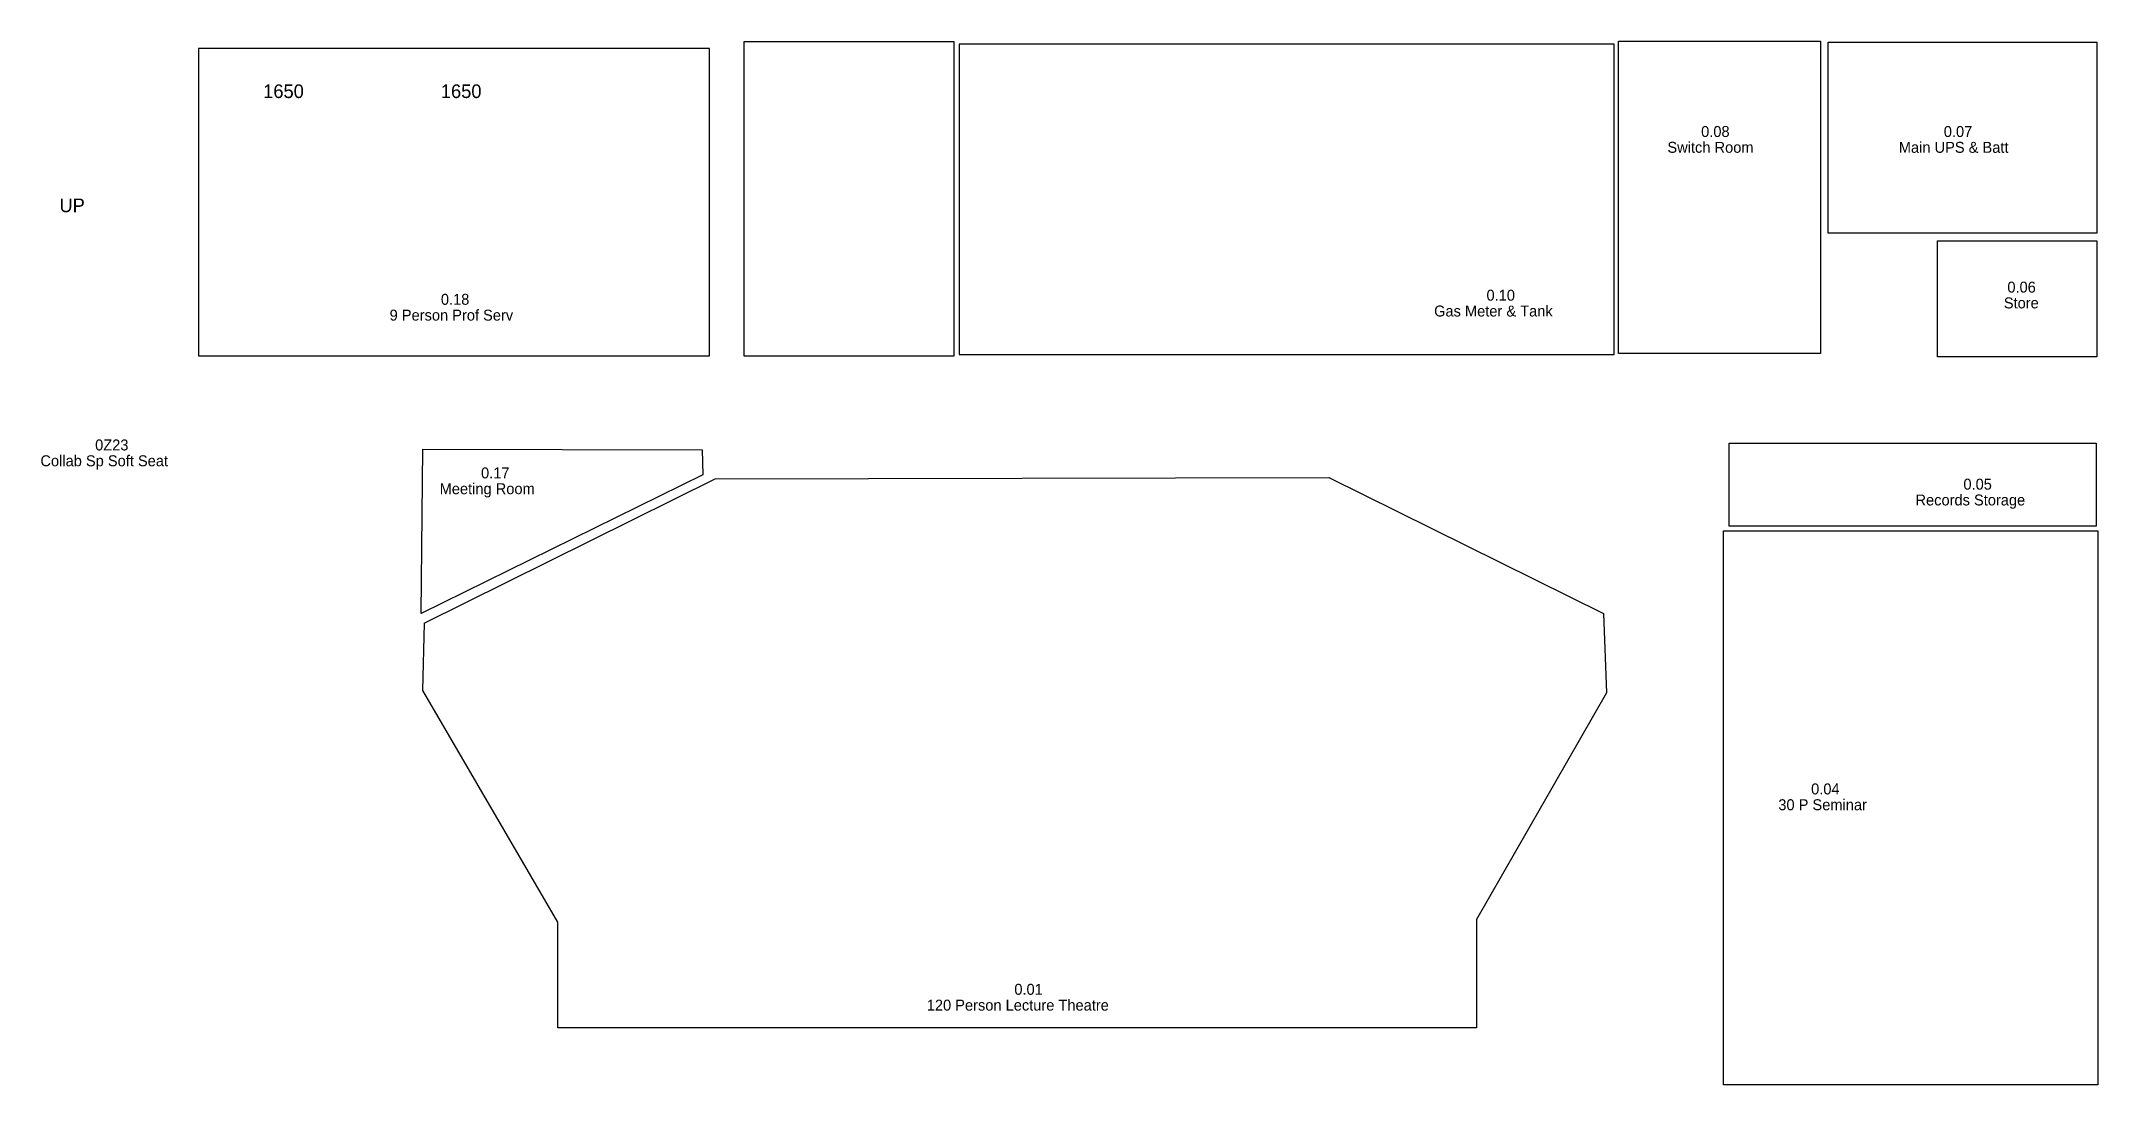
# Model space of a CAD drawing. Header units: millimetres. Extents: x 89863 to 339490, y 12708 to 52720.
# Drawn here: x 193111 to 230734, y 15233 to 34316 of the extents above; entities that cross this region are included whole.
import ezdxf

# ---------------------------------------------------------------- set-up
doc = ezdxf.new("R2010")
doc.units = ezdxf.units.MM
for name, color, linetype in [('A-ANNO-DIMS', 7, 'Continuous'), ('A-AREA-IDEN', 7, 'Continuous'), ('A-AREA-ROOM', 7, 'Continuous'), ('CSM-STL-XX-ZZ-M3-A-XXXX-00001_detached _19_04_21__rvt-1-Level 0$0$A-FLOR-LEVL-TEXT', 7, 'Continuous')]:
    doc.layers.add(name, color=color, linetype=linetype)

msp = doc.modelspace()

# ---------------------------------------------------------------- texts
at = {"layer": 'A-ANNO-DIMS'}
for p in [(197173, 33276), (200423, 33276)]:
    msp.add_text('1650', height=250, dxfattribs=at).set_placement(p)
at = {"layer": 'A-AREA-IDEN'}
for s, p in [('0.08', (223477, 32564)), ('0.07', (227916, 32564)), ('Switch Room', (222860, 32275)), ('Main UPS & Batt', (227093, 32275)), ('0.10', (219551, 29571)), ('0.06', (229079, 29719)), ('9 Person Prof Serv', (199486, 29207)), ('0.18', (200424, 29496)), ('Gas Meter & Tank', (218592, 29282)), ('Store', (229014, 29430)), ('Collab Sp Soft Seat', (193098, 26544)), ('0Z23', (194099, 26833)), ('0.17', (201158, 26322)), ('Meeting Room', (200401, 26033)), ('Records Storage', (227398, 25827)), ('0.05', (228275, 26116)), ('0.04', (225489, 20544)), ('30 P Seminar', (224889, 20255)), ('0.01', (210914, 16880)), ('120 Person Lecture Theatre', (209312, 16591))]:
    msp.add_text(s, height=200, dxfattribs=at).set_placement(p)
at = {"layer": 'CSM-STL-XX-ZZ-M3-A-XXXX-00001_detached _19_04_21__rvt-1-Level 0$0$A-FLOR-LEVL-TEXT'}
msp.add_text('UP', height=250, dxfattribs=at).set_placement((193446, 31189))

# ---------------------------------------------------------------- linework, layer by layer
at = {"layer": 'A-AREA-ROOM'}
for points in [[(209811, 34301), (205968, 34301), (205968, 28565), (209811, 28565)], [(221886, 34262), (209907, 34262), (209907, 28585), (221886, 28585)], [(221966, 34316), (225661, 34316), (225661, 28603), (221966, 28603)], [(225801, 34296), (230717, 34296), (230717, 30803), (225801, 30803)], [(205340, 34183), (195988, 34183), (195988, 28563), (205340, 28563)], [(227801, 30663), (230715, 30663), (230715, 28543), (227801, 28543)], [(230703, 25447), (223989, 25447), (223989, 26963), (230703, 26963)], [(223887, 25361), (230734, 25361), (230734, 15233), (223887, 15233)]]:
    msp.add_lwpolyline(points, close=True, dxfattribs=at)
for points in [[(200081, 26856), (205203, 26841), (205218, 26388), (200066, 23849), (200096, 26856)], [(200120, 23672), (205442, 26315), (216664, 26340), (221689, 23851), (221743, 22398), (219365, 18259), (219365, 16274), (202564, 16274), (202564, 18209), (200096, 22441), (200121, 23673)]]:
    msp.add_lwpolyline(points, dxfattribs=at)

msp.set_redraw_order([(e.dxf.handle, doc.entitydb.next_handle()) for e in msp.query("TEXT MTEXT ATTDEF DIMENSION ARC_DIMENSION")])  # texts and dimensions are drawn at this point

doc.saveas('drawing.dxf')
